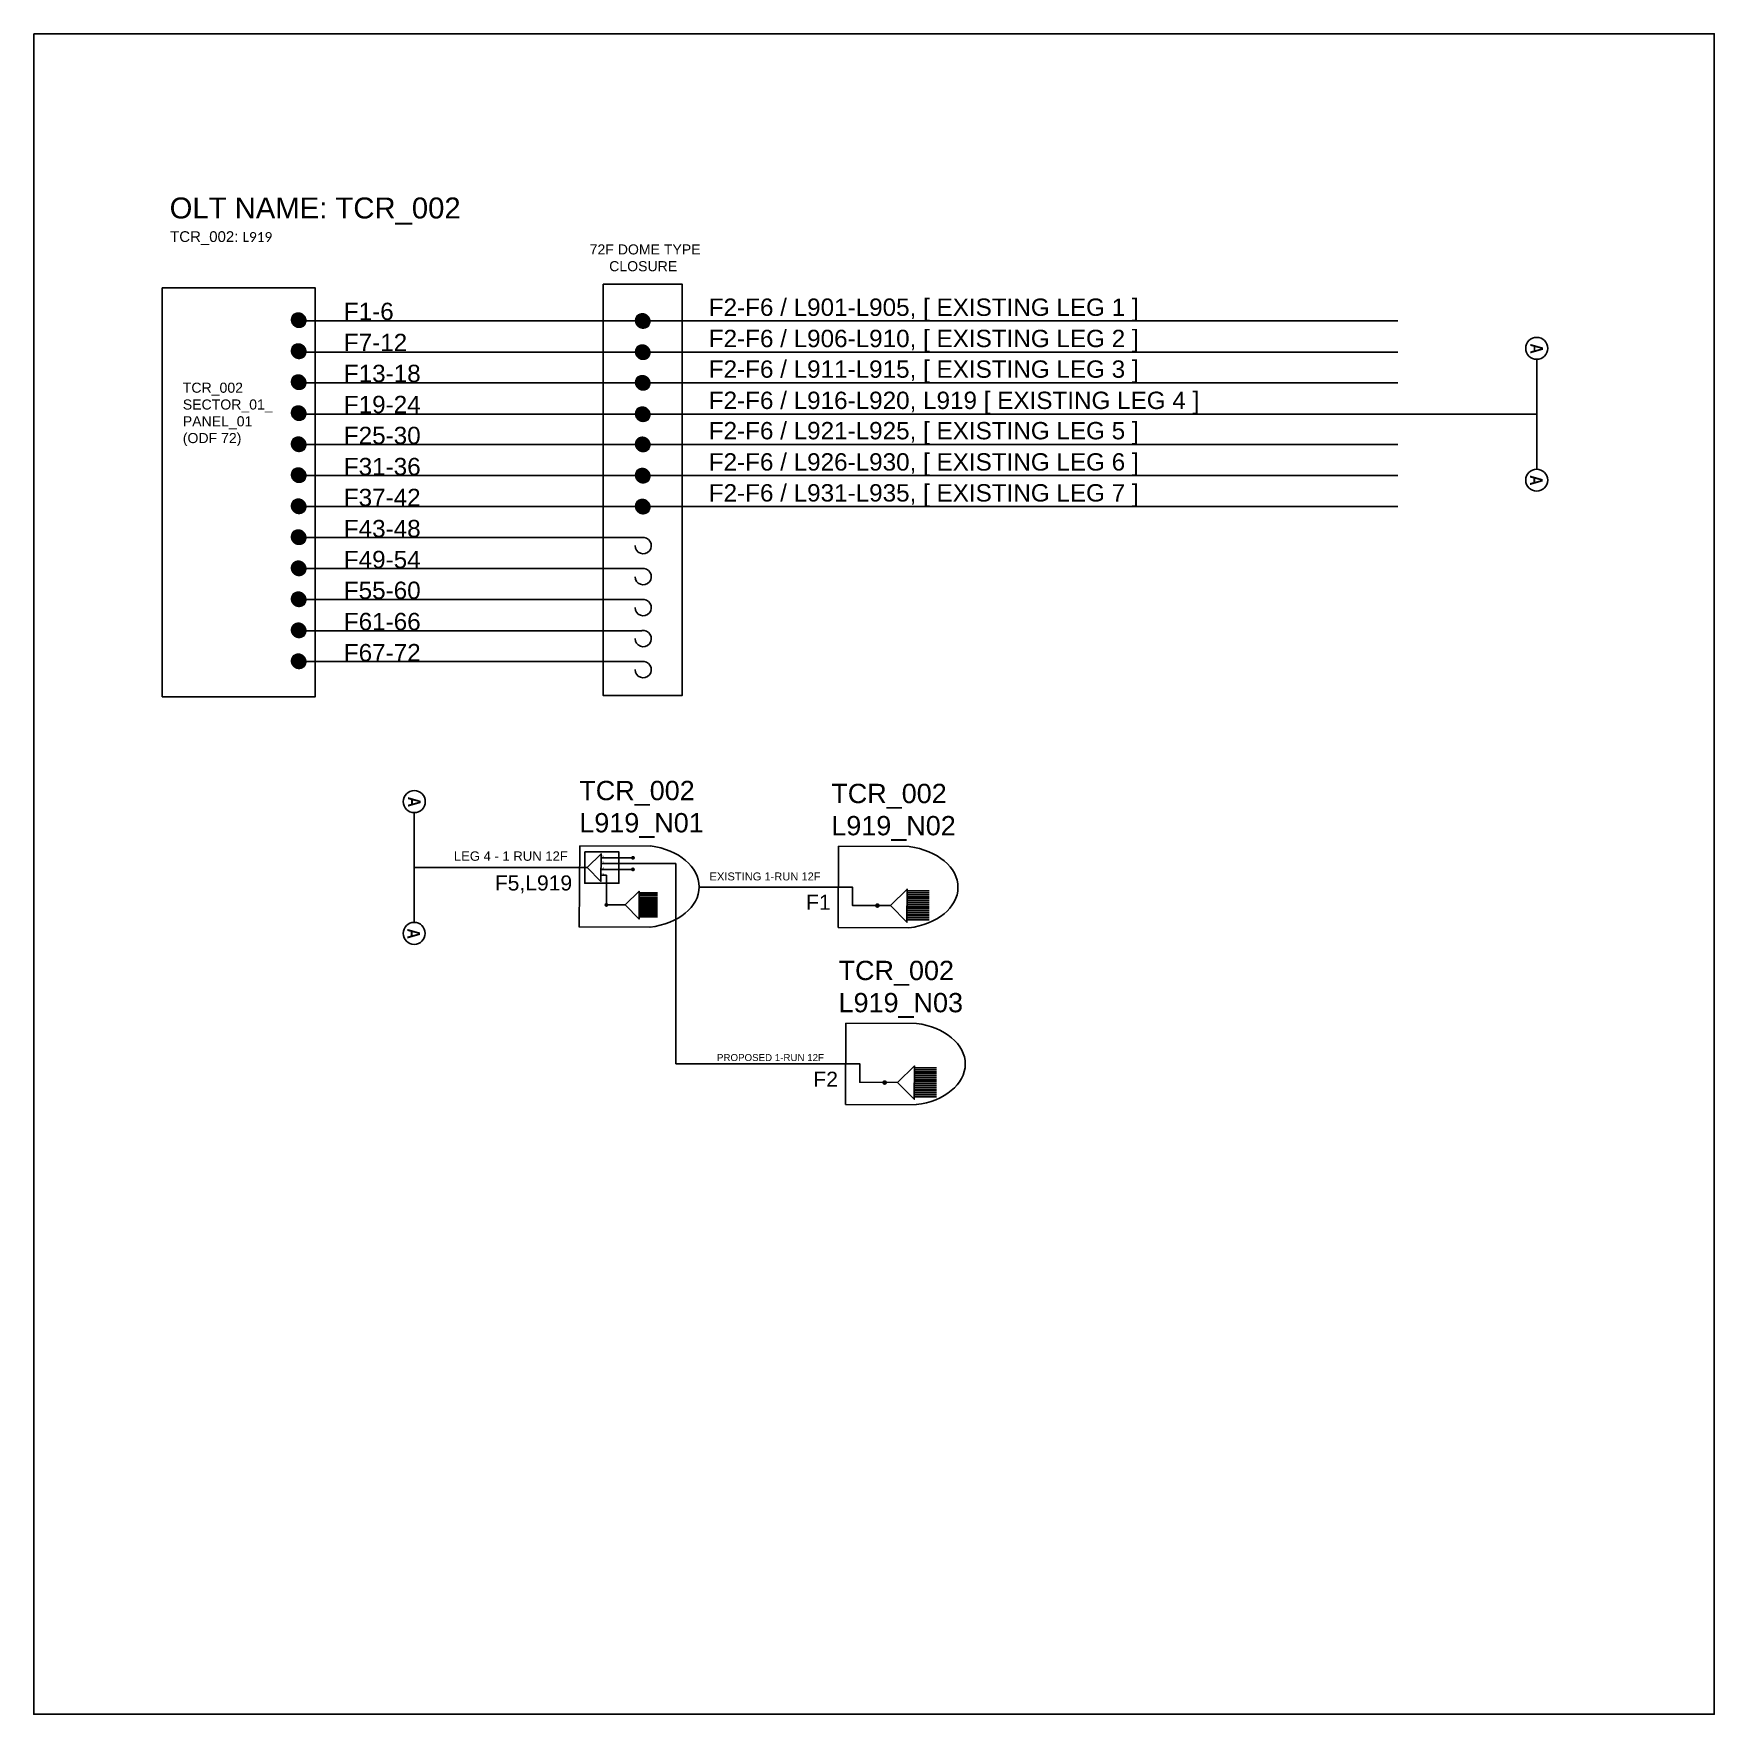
# Model space of a CAD drawing. Header units: metres. Extents: x 0 to 13977865, y -133221 to 11617873.
# Drawn here: x 13961348 to 13962435, y 755995 to 757081 of the extents above; entities that cross this region are included whole.
import ezdxf
from ezdxf.enums import TextEntityAlignment as Align

# ---------------------------------------------------------------- set-up
doc = ezdxf.new("R2010")
doc.units = ezdxf.units.M
doc.header["$MEASUREMENT"] = 0
doc.linetypes.add('AERCAB', pattern=[3, 2, -1])
for name, color, linetype in [('4', 7, 'Continuous'), ('CUTTING_MARK', 6, 'Continuous'), ('GRID', 4, 'Continuous'), ('P-AERIAL_FOC', 1, 'AERCAB'), ('ROAD PAVEMENT', 7, 'Continuous')]:
    doc.layers.add(name, color=color, linetype=linetype)
doc.styles.add('BOLD', font='swisscbo.ttf')
doc.styles.add('ROMANS', font='romans')
doc.styles.get("Standard").update_dxf_attribs({"font": 'arial.ttf'})

msp = doc.modelspace()

# ---------------------------------------------------------------- texts
at = {"color": 242, "true_color": 0xcd2027, "insert": (13961436.3, 756975.3), "char_height": 13.539, "attachment_point": 1}
msp.add_mtext_dynamic_manual_height_columns('OLT NAME: TCR_002', width=279.309, gutter_width=67.7, heights=[5.28], dxfattribs=at)
at = {"attachment_point": 1}
for s, width, gutter_width, heights, insert, char_height in [('\\pxa0.66667,sm1.07917;TCR_002: {\\fCalibri|b0|i0|c0|p34;\\H0.91667x;L919}', 271.456, 128, [86.6], (13961436.6, 756953.5), 6.93), ('72F DOME TYPE\\P     CLOSURE', 73.922, 32.5, [0], (13961707.8, 756945), 6.507), ('F2-F6 / L901-L905, [ EXISTING LEG 1 ]', 472.278, 56.1, [0], (13961784.8, 756910), 11.22), ('F1-6', 51.768, 56.1, [0], (13961548.9, 756907.3), 11.22), ('F7-12', 51.768, 56.1, [0], (13961548.9, 756887.2), 11.22), ('F2-F6 / L906-L910, [ EXISTING LEG 2 ]', 472.278, 56.1, [0], (13961784.8, 756889.8), 11.22), ('F13-18', 51.768, 56.1, [0], (13961548.9, 756867.2), 11.22), ('F2-F6 / L911-L915, [ EXISTING LEG 3 ]', 472.278, 56.1, [0], (13961784.8, 756870), 11.22), ('TCR_002^JSECTOR_01_\\PPANEL_01^J(ODF 72)', 172.538, 32.5, [0], (13961444.8, 756855.6), 6.507), ('F19-24', 79.241, 56.1, [0], (13961548.9, 756847.1), 11.22), ('F2-F6 / L916-L920, L919 [ EXISTING LEG 4 ]', 472.278, 56.1, [14.5], (13961784.8, 756849.8), 11.22), ('F25-30', 80.727, 56.1, [0], (13961548.9, 756827.1), 11.22), ('F2-F6 / L921-L925, [ EXISTING LEG 5 ]', 472.278, 56.1, [0], (13961784.8, 756830.2), 11.22), ('F31-36', 75.034, 56.1, [0], (13961548.9, 756807), 11.22), ('F2-F6 / L926-L930, [ EXISTING LEG 6 ]', 472.278, 56.1, [0], (13961784.8, 756810), 11.22), ('F2-F6 / L931-L935, [ EXISTING LEG 7 ]', 472.278, 56.1, [0], (13961784.8, 756790), 11.22), ('F37-42', 51.768, 56.1, [0], (13961548.9, 756787), 11.22), ('F43-48', 86.102, 56.1, [0], (13961548.9, 756766.9), 11.22), ('F49-54', 51.768, 56.1, [0], (13961548.9, 756746.9), 11.22), ('F55-60', 66.992, 56.1, [0], (13961548.9, 756727), 11.22), ('F61-66', 83.993, 56.1, [0], (13961548.9, 756706.8), 11.22), ('F67-72', 51.768, 56.1, [0], (13961548.9, 756686.7), 11.22), ('LEG 4 - 1 RUN 12F', 170.685, 30.2, [0], (13961620, 756552.6), 6.045), ('F1', 4.028, 6.2, [0], (13961715.2, 756549.8), 1.24), ('F2', 4.028, 6.2, [0], (13961715.2, 756546), 1.24), ('F3', 4.028, 6.2, [0], (13961715.2, 756542.2), 1.24), ('F5,L919', 9.75, 6.2, [0], (13961646.5, 756537.1), 9.75), ('F4', 4.028, 6.2, [0], (13961715.2, 756538.4), 1.24), ('{\\C7;EXISTING 1-RUN 12F}', 103.59, 18.3, [0], (13961785.3, 756539), 5.137)]:
    msp.add_mtext_dynamic_manual_height_columns(s, width=width, gutter_width=gutter_width, heights=heights, dxfattribs=dict(at, insert=insert, char_height=char_height))
at = {"color": 4, "char_height": 12.479, "attachment_point": 1}
for s, width, gutter_width, heights, insert in [('{\\C0;TCR_002\\P\\C256;L919\\C0;_N01}', 91.898, 62.4, [0], (13961701.1, 756598.2)), ('{\\C0;TCR_002\\P\\C256;L919_N02}', 90.25, 0, [81.5], (13961864, 756596.3))]:
    msp.add_mtext_dynamic_manual_height_columns(s, width=width, gutter_width=gutter_width, heights=heights, dxfattribs=dict(at, insert=insert))
at = {"color": 1, "attachment_point": 1}
for s, width, gutter_width, heights, insert, char_height in [('TCR_002^JL919_N03', 91.26, 0, [42.5], (13961868.7, 756481.9), 12.479), ('PROPOSED 1-RUN 12F', 103.59, 18.3, [0], (13961790.1, 756421.6), 4.5), ('F2', 9.75, 6.2, [0], (13961852.4, 756410.2), 9.75)]:
    msp.add_mtext_dynamic_manual_height_columns(s, width=width, gutter_width=gutter_width, heights=heights, dxfattribs=dict(at, insert=insert, char_height=char_height))
at = {"layer": '4', "color": 5, "linetype": 'Continuous', "insert": (13961847.7, 756524.6), "char_height": 9.75, "attachment_point": 1}
msp.add_mtext_dynamic_manual_height_columns('{\\C7;F1}', width=9.75, gutter_width=6.2, heights=[0], dxfattribs=at)

# ---------------------------------------------------------------- blocks, each defined once
blk = doc.blocks.new('A$C3C160BD6')
at = {"color": 6}
blk.add_lwpolyline([(-14.99, 0.01), (14.99, -0.01)], dxfattribs=at)
for centre in [(-17.99, 0.01), (17.99, -0.01)]:
    blk.add_circle(centre, 3, dxfattribs=at)
at = {"color": 7}
for tag, height, style, p in [('A', 3.43, 'BOLD', (-17.99, 0.01)), ("A'", 3.43, 'BOLD', (17.99, -0.01)), ('SHT_NO', 1.71, 'ROMANS', (0, -1.87))]:
    blk.add_attdef(tag, text='', height=height, rotation=359.9838, dxfattribs=dict(at, style=style)).set_placement(p, align=Align.MIDDLE_CENTER)
blk = doc.blocks.new('Dummy NAP')
at = {"layer": 'P-AERIAL_FOC', "linetype": 'Continuous'}
for points in [[(-1214.5, 1597), (-1226.5, 1597, 1), (-1226.5, 1585.2), (-1214.5, 1585.2, 1)], [(-1214.5, 1596.2), (-1226.5, 1596.2, 1), (-1226.5, 1586), (-1214.5, 1586, 1)]]:
    blk.add_lwpolyline(points, format="xyb", close=True, dxfattribs=at)
for points in [[(-1222.1, 1596.2), (-1222.9, 1586.8), (-1212, 1591), (-1222.1, 1596.2)], [(-1221.9, 1587.2), (-1222, 1586.2), (-1211, 1591), (-1221, 1596.2), (-1221.1, 1595.7)]]:
    blk.add_lwpolyline(points, dxfattribs=at)
at = {"layer": 'P-AERIAL_FOC', "insert": (-1226.7, 1593.3), "char_height": 4.61, "attachment_point": 1}
blk.add_mtext_dynamic_manual_height_columns('DN', width=166.253, gutter_width=23.1, heights=[0], dxfattribs=at)
at = {"layer": 'P-AERIAL_FOC', "color": 250}
for tag, p in [('HOMINGPLAID', (-1245.9, 1607.3)), ('SITEPLAID', (-1240.8, 1602.5)), ('C0D0', (-1231.6, 1597.4))]:
    blk.add_attdef(tag, p, '', height=4.61, dxfattribs=at)

# ---------------------------------------------------------------- hatches: boundary and pattern name
h = msp.add_hatch()
h.set_pattern_fill('ANSI31', color=1, scale=0.125916)
h.set_pattern_definition([(45, (13825544.688895, 746370.473934), (-0.011129475099, 0.011129475099), [])])
edge = h.paths.add_edge_path()
edge.add_arc((13961519.7, 756896), 4.8, 0, 360)
h = msp.add_hatch()
h.set_pattern_fill('ANSI31', color=1, scale=0.125916)
h.set_pattern_definition([(45, (13825544.688895, 746370.430365), (-0.011129475099, 0.011129475099), [])])
edge = h.paths.add_edge_path()
edge.add_arc((13961519.7, 756896), 4.8, 0, 360)
h = msp.add_hatch()
h.set_pattern_fill('ANSI31', color=1, scale=0.125916)
h.set_pattern_definition([(45, (13825767.067668, 746369.977381), (-0.011129475099, 0.011129475099), [])])
edge = h.paths.add_edge_path()
edge.add_arc((13961742.1, 756895.5), 4.8, 0, 360)
h = msp.add_hatch()
h.set_pattern_fill('ANSI31', color=1, scale=0.125916)
h.set_pattern_definition([(45, (13825544.688895, 746350.425094), (-0.011129475099, 0.011129475099), [])])
edge = h.paths.add_edge_path()
edge.add_arc((13961519.7, 756876), 4.8, 0, 360)
h = msp.add_hatch()
h.set_pattern_fill('ANSI31', color=1, scale=0.125916)
h.set_pattern_definition([(45, (13825544.688895, 746350.381525), (-0.011129475099, 0.011129475099), [])])
edge = h.paths.add_edge_path()
edge.add_arc((13961519.7, 756875.9), 4.8, 0, 360)
h = msp.add_hatch()
h.set_pattern_fill('ANSI31', color=1, scale=0.125916)
h.set_pattern_definition([(45, (13825767.067668, 746349.746914), (-0.011129475099, 0.011129475099), [])])
edge = h.paths.add_edge_path()
edge.add_arc((13961742.1, 756875.3), 4.8, 0, 360)
h = msp.add_hatch()
h.set_pattern_fill('ANSI31', color=1, scale=0.125916)
h.set_pattern_definition([(45, (13825544.688895, 746330.376253), (-0.011129475099, 0.011129475099), [])])
edge = h.paths.add_edge_path()
edge.add_arc((13961519.7, 756855.9), 4.8, 0, 360)
h = msp.add_hatch()
h.set_pattern_fill('ANSI31', color=1, scale=0.125916)
h.set_pattern_definition([(45, (13825767.067668, 746329.92327), (-0.011129475099, 0.011129475099), [])])
edge = h.paths.add_edge_path()
edge.add_arc((13961742.1, 756855.5), 4.8, 0, 360)
h = msp.add_hatch()
h.set_pattern_fill('ANSI31', color=1, scale=0.125916)
h.set_pattern_definition([(45, (13825544.688895, 746310.327413), (-0.011129475099, 0.011129475099), [])])
edge = h.paths.add_edge_path()
edge.add_arc((13961519.7, 756835.9), 4.8, 0, 360)
h = msp.add_hatch()
h.set_pattern_fill('ANSI31', color=1, scale=0.125916)
h.set_pattern_definition([(45, (13825767.067668, 746309.692803), (-0.011129475099, 0.011129475099), [])])
edge = h.paths.add_edge_path()
edge.add_arc((13961742.1, 756835.2), 4.8, 0, 360)
h = msp.add_hatch()
h.set_pattern_fill('ANSI31', color=1, scale=0.125916)
h.set_pattern_definition([(45, (13825544.688895, 746290.278573), (-0.011129475099, 0.011129475099), [])])
edge = h.paths.add_edge_path()
edge.add_arc((13961519.7, 756815.8), 4.8, 0, 360)
h = msp.add_hatch()
h.set_pattern_fill('ANSI31', color=1, scale=0.125916)
h.set_pattern_definition([(45, (13825767.067668, 746290.170377), (-0.011129475099, 0.011129475099), [])])
edge = h.paths.add_edge_path()
edge.add_arc((13961742.1, 756815.7), 4.8, 0, 360)
h = msp.add_hatch()
h.set_pattern_fill('ANSI31', color=1, scale=0.125916)
h.set_pattern_definition([(45, (13825544.688895, 746270.229733), (-0.011129475099, 0.011129475099), [])])
edge = h.paths.add_edge_path()
edge.add_arc((13961519.7, 756795.8), 4.8, 0, 360)
h = msp.add_hatch()
h.set_pattern_fill('ANSI31', color=1, scale=0.125916)
h.set_pattern_definition([(45, (13825767.067668, 746269.935468), (-0.011129475099, 0.011129475099), [])])
edge = h.paths.add_edge_path()
edge.add_arc((13961742.1, 756795.5), 4.8, 0, 360)
h = msp.add_hatch()
h.set_pattern_fill('ANSI31', color=1, scale=0.125916)
h.set_pattern_definition([(45, (13825544.688895, 746250.180893), (-0.011129475099, 0.011129475099), [])])
edge = h.paths.add_edge_path()
edge.add_arc((13961519.7, 756775.7), 4.8, 0, 360)
h = msp.add_hatch()
h.set_pattern_fill('ANSI31', color=1, scale=0.125916)
h.set_pattern_definition([(45, (13825767.067668, 746249.981908), (-0.011129475099, 0.011129475099), [])])
edge = h.paths.add_edge_path()
edge.add_arc((13961742.1, 756775.5), 4.8, 0, 360)
h = msp.add_hatch()
h.set_pattern_fill('ANSI31', color=1, scale=0.125916)
h.set_pattern_definition([(45, (13825544.688895, 746230.132053), (-0.011129475099, 0.011129475099), [])])
edge = h.paths.add_edge_path()
edge.add_arc((13961519.7, 756755.7), 4.8, 0, 360)
h = msp.add_hatch()
h.set_pattern_fill('ANSI31', color=1, scale=0.125916)
h.set_pattern_definition([(45, (13825544.688895, 746210.083213), (-0.011129475099, 0.011129475099), [])])
edge = h.paths.add_edge_path()
edge.add_arc((13961519.7, 756735.6), 4.8, 0, 360)
h = msp.add_hatch()
h.set_pattern_fill('ANSI31', color=1, scale=0.125916)
h.set_pattern_definition([(45, (13825544.688895, 746190.034373), (-0.011129475099, 0.011129475099), [])])
edge = h.paths.add_edge_path()
edge.add_arc((13961519.7, 756715.6), 4.8, 0, 360)
h = msp.add_hatch()
h.set_pattern_fill('ANSI31', color=1, scale=0.125916)
h.set_pattern_definition([(45, (13825544.688895, 746169.985532), (-0.011129475099, 0.011129475099), [])])
edge = h.paths.add_edge_path()
edge.add_arc((13961519.7, 756695.5), 4.8, 0, 360)
h = msp.add_hatch()
h.set_pattern_fill('ANSI31', color=1, scale=0.125916)
h.set_pattern_definition([(45, (13825544.688895, 746149.936692), (-0.011129475099, 0.011129475099), [])])
edge = h.paths.add_edge_path()
edge.add_arc((13961519.7, 756675.5), 4.8, 0, 360)
h = msp.add_hatch(color=1)
h.dxf.hatch_style = 1
edge = h.paths.add_edge_path()
edge.add_arc((13961735.8, 756548.5), 1.26, 0, 360)
h = msp.add_hatch(color=1)
h.dxf.hatch_style = 1
edge = h.paths.add_edge_path()
edge.add_arc((13961735.8, 756541), 1.26, 0, 360)
h = msp.add_hatch(color=1)
h.dxf.hatch_style = 1
edge = h.paths.add_edge_path()
edge.add_arc((13961718.6, 756518), 1.26, 0, 360)
h = msp.add_hatch(color=1)
h.dxf.hatch_style = 1
edge = h.paths.add_edge_path()
edge.add_arc((13961898.5, 756403.2), 1.51, 0, 360)
at = {"layer": '4', "linetype": 'Continuous'}
h = msp.add_hatch(color=5, dxfattribs=at)
h.dxf.hatch_style = 1
edge = h.paths.add_edge_path()
edge.add_arc((13961893.8, 756517.6), 1.51, 0, 360)

# ---------------------------------------------------------------- linework, layer by layer
at = {"color": 1}
for p, q in [((13961763.5, 756541), (13961763.5, 756415.3)), ((13961873.1, 756389), (13961873.4, 756441.6)), ((13961873.4, 756441.6), (13961919.1, 756441.4)), ((13961763.5, 756415.3), (13961783.3, 756415.3)), ((13961918.8, 756388.8), (13961873.1, 756389.1))]:
    msp.add_line(p, q, dxfattribs=at)
for points in [[(13961431.5, 756916.9), (13961530.4, 756916.9), (13961530.4, 756652.6), (13961431.5, 756652.6)], [(13961716.5, 756919.2), (13961767.6, 756919.2), (13961767.6, 756653.4), (13961716.5, 756653.4)]]:
    msp.add_lwpolyline(points, close=True)
for points in [[(13961519.7, 756895.5), (13961716.5, 756895.5)], [(13961519.7, 756895.5), (13962230.2, 756895.5)], [(13961716.5, 756895.5), (13961741.5, 756895.5)], [(13961518.5, 756875.3), (13961716.5, 756875.3)], [(13961519.7, 756875.3), (13961716.5, 756875.3)], [(13961519.7, 756875.3), (13962230.2, 756875.3)], [(13961716.5, 756875.3), (13961741.5, 756875.3)], [(13961716.5, 756875.3), (13961741.5, 756875.3)], [(13961519.7, 756855.5), (13962230.2, 756855.5)], [(13961519.7, 756835.2), (13961716.5, 756835.2)], [(13961519.7, 756835.2), (13962230.2, 756835.2)], [(13961716.5, 756835.2), (13961741.5, 756835.2)], [(13961519.7, 756815.7), (13961716.5, 756815.7)], [(13961519.7, 756815.7), (13962230.2, 756815.7)], [(13961716.5, 756815.7), (13961741.5, 756815.7)], [(13961519.7, 756795.5), (13961716.5, 756795.5)], [(13961519.7, 756795.5), (13962230.2, 756795.5)], [(13961716.5, 756795.5), (13961741.5, 756795.5)], [(13961519.7, 756775.5), (13961716.5, 756775.5)], [(13961519.7, 756775.5), (13962230.2, 756775.5)], [(13961716.5, 756775.5), (13961741.5, 756775.5)], [(13961519.7, 756755.5), (13961716.5, 756755.5)], [(13961716.5, 756755.5), (13961741.5, 756755.5)], [(13961519.7, 756735.4), (13961716.5, 756735.4)], [(13961716.5, 756735.4), (13961741.5, 756735.4)], [(13961519.7, 756715.4), (13961716.5, 756715.4)], [(13961716.5, 756715.4), (13961741.5, 756715.4)], [(13961519.7, 756695.3), (13961716.5, 756695.3)], [(13961716.5, 756695.3), (13961741.5, 756695.3)], [(13961519.7, 756675.3), (13961716.5, 756675.3)], [(13961716.5, 756675.3), (13961741.5, 756675.3)]]:
    msp.add_lwpolyline(points)
at = {"color": 5}
for points in [[(13962230.2, 756835.2), (13962320, 756835.2)], [(13961706.2, 756542.2), (13961594.4, 756542.2)], [(13961715.2, 756548.5), (13961735.7, 756548.5)], [(13961739.8, 756525.8), (13961751.7, 756525.8)], [(13961739.8, 756524.8), (13961751.7, 756524.8)], [(13961739.8, 756523.8), (13961751.7, 756523.8)], [(13961739.8, 756522.7), (13961751.7, 756522.7)], [(13961739.8, 756521.7), (13961751.7, 756521.7)], [(13961739.8, 756520.7), (13961751.7, 756520.7)], [(13961739.8, 756519.6), (13961751.7, 756519.6)], [(13961739.8, 756518.6), (13961751.7, 756518.6)], [(13961739.8, 756517.5), (13961751.7, 756517.5)], [(13961739.8, 756516.5), (13961751.7, 756516.5)], [(13961739.8, 756515.5), (13961751.7, 756515.5)], [(13961739.8, 756514.4), (13961751.7, 756514.4)], [(13961739.8, 756513.4), (13961751.7, 756513.4)], [(13961739.8, 756512.4), (13961751.7, 756512.4)], [(13961739.8, 756511.3), (13961751.7, 756511.3)], [(13961739.8, 756510.3), (13961751.7, 756510.3)]]:
    msp.add_lwpolyline(points, dxfattribs=at)
for points in [[(13961704.6, 756552.3), (13961726.7, 756552.3), (13961726.7, 756532), (13961704.6, 756532)], [(13961778.6, 756529.6), (13961778.6, 756529.6)]]:
    msp.add_lwpolyline(points, close=True, dxfattribs=at)
at = {"color": 30}
msp.add_lwpolyline([(13961715.2, 756544.7), (13961735.8, 756544.7)], dxfattribs=at)
at = {"color": 3}
msp.add_lwpolyline([(13961715.2, 756541), (13961735.8, 756541)], dxfattribs=at)
at = {"color": 1}
for points in [[(13961735.8, 756544.7), (13961763.5, 756544.7), (13961763.5, 756541)], [(13961783.3, 756415.3), (13961873.3, 756415.3)], [(13961906.9, 756403.2), (13961882.4, 756403.4), (13961882.4, 756415.3), (13961873.3, 756415.3)], [(13961906.9, 756403.2), (13961917.6, 756392.4), (13961917.7, 756413.9), (13961906.9, 756403.2)], [(13961917.7, 756412.7), (13961931.9, 756412.7)], [(13961917.7, 756411.5), (13961931.9, 756411.5)], [(13961917.7, 756410.2), (13961931.9, 756410.2)], [(13961917.7, 756409), (13961931.9, 756409)], [(13961917.7, 756407.7), (13961931.9, 756407.7)], [(13961917.7, 756406.5), (13961931.9, 756406.5)], [(13961917.7, 756405.2), (13961931.9, 756405.2)], [(13961917.7, 756404), (13961931.9, 756404)], [(13961917.7, 756402.8), (13961931.9, 756402.8)], [(13961917.7, 756401.5), (13961931.9, 756401.5)], [(13961917.7, 756400.3), (13961931.9, 756400.3)], [(13961917.7, 756399), (13961931.9, 756399)], [(13961917.7, 756397.8), (13961931.9, 756397.8)], [(13961917.7, 756396.5), (13961931.9, 756396.5)], [(13961917.7, 756395.3), (13961931.9, 756395.3)], [(13961917.7, 756394), (13961931.9, 756394)]]:
    msp.add_lwpolyline(points, dxfattribs=at)
at = {"color": 36, "true_color": 0x873208}
for points in [[(13961715.2, 756537.2), (13961718.6, 756537.2)], [(13961718.6, 756537.2), (13961718.6, 756518)], [(13961730.8, 756518), (13961718.6, 756518)]]:
    msp.add_lwpolyline(points, dxfattribs=at)
at = {"color": 1}
msp.add_ellipse((13961911.9, 756415.2), major_axis=(38.7, -0.2), ratio=0.690295, start_param=4.896406, end_param=7.669965, dxfattribs=at)
at = {"layer": '4', "color": 5, "linetype": 'Continuous'}
for p, q in [((13961701.1, 756503.7), (13961701.4, 756556.3)), ((13961701.4, 756556.3), (13961747.1, 756556.1)), ((13961868.4, 756503.4), (13961868.7, 756555.9)), ((13961868.7, 756555.9), (13961914.4, 756555.7)), ((13961746.8, 756503.6), (13961701.1, 756503.8)), ((13961914.1, 756503.2), (13961868.4, 756503.5))]:
    msp.add_line(p, q, dxfattribs=at)
for points in [[(13961706.2, 756542.2), (13961715.1, 756533.2), (13961715.2, 756551.1), (13961706.2, 756542.2)], [(13961778.6, 756529.6), (13961868.6, 756529.6)], [(13961902.2, 756517.6), (13961877.7, 756517.7), (13961877.7, 756529.6), (13961868.6, 756529.6)], [(13961730.8, 756518), (13961739.7, 756508.9), (13961739.8, 756526.9), (13961730.8, 756518)], [(13961902.2, 756517.6), (13961912.9, 756506.8), (13961913, 756528.3), (13961902.2, 756517.6)], [(13961913, 756527.1), (13961927.2, 756527.1)], [(13961913, 756525.8), (13961927.2, 756525.8)], [(13961913, 756524.6), (13961927.2, 756524.6)], [(13961913, 756523.3), (13961927.2, 756523.3)], [(13961913, 756522.1), (13961927.2, 756522.1)], [(13961913, 756520.8), (13961927.2, 756520.8)], [(13961913, 756519.6), (13961927.2, 756519.6)], [(13961913, 756518.3), (13961927.2, 756518.3)], [(13961913, 756517.1), (13961927.2, 756517.1)], [(13961913, 756515.9), (13961927.2, 756515.9)], [(13961913, 756514.6), (13961927.2, 756514.6)], [(13961913, 756513.4), (13961927.2, 756513.4)], [(13961913, 756512.1), (13961927.2, 756512.1)], [(13961913, 756510.9), (13961927.2, 756510.9)], [(13961913, 756509.6), (13961927.2, 756509.6)], [(13961913, 756508.4), (13961927.2, 756508.4)]]:
    msp.add_lwpolyline(points, dxfattribs=at)
for centre in [(13961739.9, 756529.9), (13961907.2, 756529.5)]:
    msp.add_ellipse(centre, major_axis=(38.7, -0.2), ratio=0.690295, start_param=4.896406, end_param=7.669965, dxfattribs=at)
at = {"layer": 'GRID', "lineweight": 25}
msp.add_lwpolyline([(13961348.4, 757081.2), (13962434.8, 757081.2), (13962434.8, 755994.8), (13961348.4, 755994.8)], close=True, dxfattribs=at)
at = {"layer": 'ROAD PAVEMENT'}
for centre in [(13961742.4, 756750.3), (13961742.4, 756730.2), (13961742.4, 756710.2), (13961742.4, 756690.2), (13961742.4, 756670.1)]:
    msp.add_arc(centre, 5.26, 180, 100.0339, dxfattribs=at)

# ---------------------------------------------------------------- block references
ref = msp.add_blockref('Dummy NAP', (2919622.9, -134460.5), dxfattribs=dict(xscale=0.7974615441699047, yscale=0.7974615441699047, zscale=0.7974615441699047, rotation=1.431649339285902))
ref.add_attrib('MHTYPE', 'NAP AUGMENT', dxfattribs={"color": 1, "height": 1.316, "rotation": 1.1072, "style": 'BOLD'}).set_placement((13977857.1, 786666.3), align=Align.BOTTOM_CENTER)
ref.add_attrib('MHTYPE', 'PLM_002_C01_D04', dxfattribs={"color": 1, "height": 1.316, "rotation": 1.1072, "style": 'BOLD'}).set_placement((13977857.7, 786663.8), align=Align.BOTTOM_CENTER)
at = {"layer": 'CUTTING_MARK'}
ref = msp.add_blockref('A$C3C160BD6', (13962320, 756835.2), dxfattribs=dict(at, xscale=2.368030579228429, yscale=2.368030579228429, zscale=2.368030579228429, rotation=270))
ref.add_attrib("A'", 'A', dxfattribs={"layer": '0', "color": 7, "height": 8.11, "rotation": 269.9838, "style": 'BOLD'}).set_placement((13962319.9, 756877.6), align=Align.MIDDLE_CENTER)
ref.add_attrib('A', 'A', dxfattribs={"layer": '0', "color": 7, "height": 8.11, "rotation": 269.9838, "style": 'BOLD'}).set_placement((13962319.7, 756792.5), align=Align.MIDDLE_CENTER)
ref = msp.add_blockref('A$C3C160BD6', (13961594.4, 756542.2), dxfattribs=dict(at, xscale=2.368030579228429, yscale=2.368030579228429, zscale=2.368030579228429, rotation=270))
ref.add_attrib("A'", 'A', dxfattribs={"layer": '0', "color": 7, "height": 8.11, "rotation": 269.9838, "style": 'BOLD'}).set_placement((13961594.4, 756584.6), align=Align.MIDDLE_CENTER)
ref.add_attrib('A', 'A', dxfattribs={"layer": '0', "color": 7, "height": 8.11, "rotation": 269.9838, "style": 'BOLD'}).set_placement((13961594.1, 756499.4), align=Align.MIDDLE_CENTER)

msp.set_redraw_order([(e.dxf.handle, doc.entitydb.next_handle()) for e in msp.query("TEXT MTEXT ATTDEF DIMENSION ARC_DIMENSION")])  # texts and dimensions are drawn at this point

doc.saveas('drawing.dxf')
